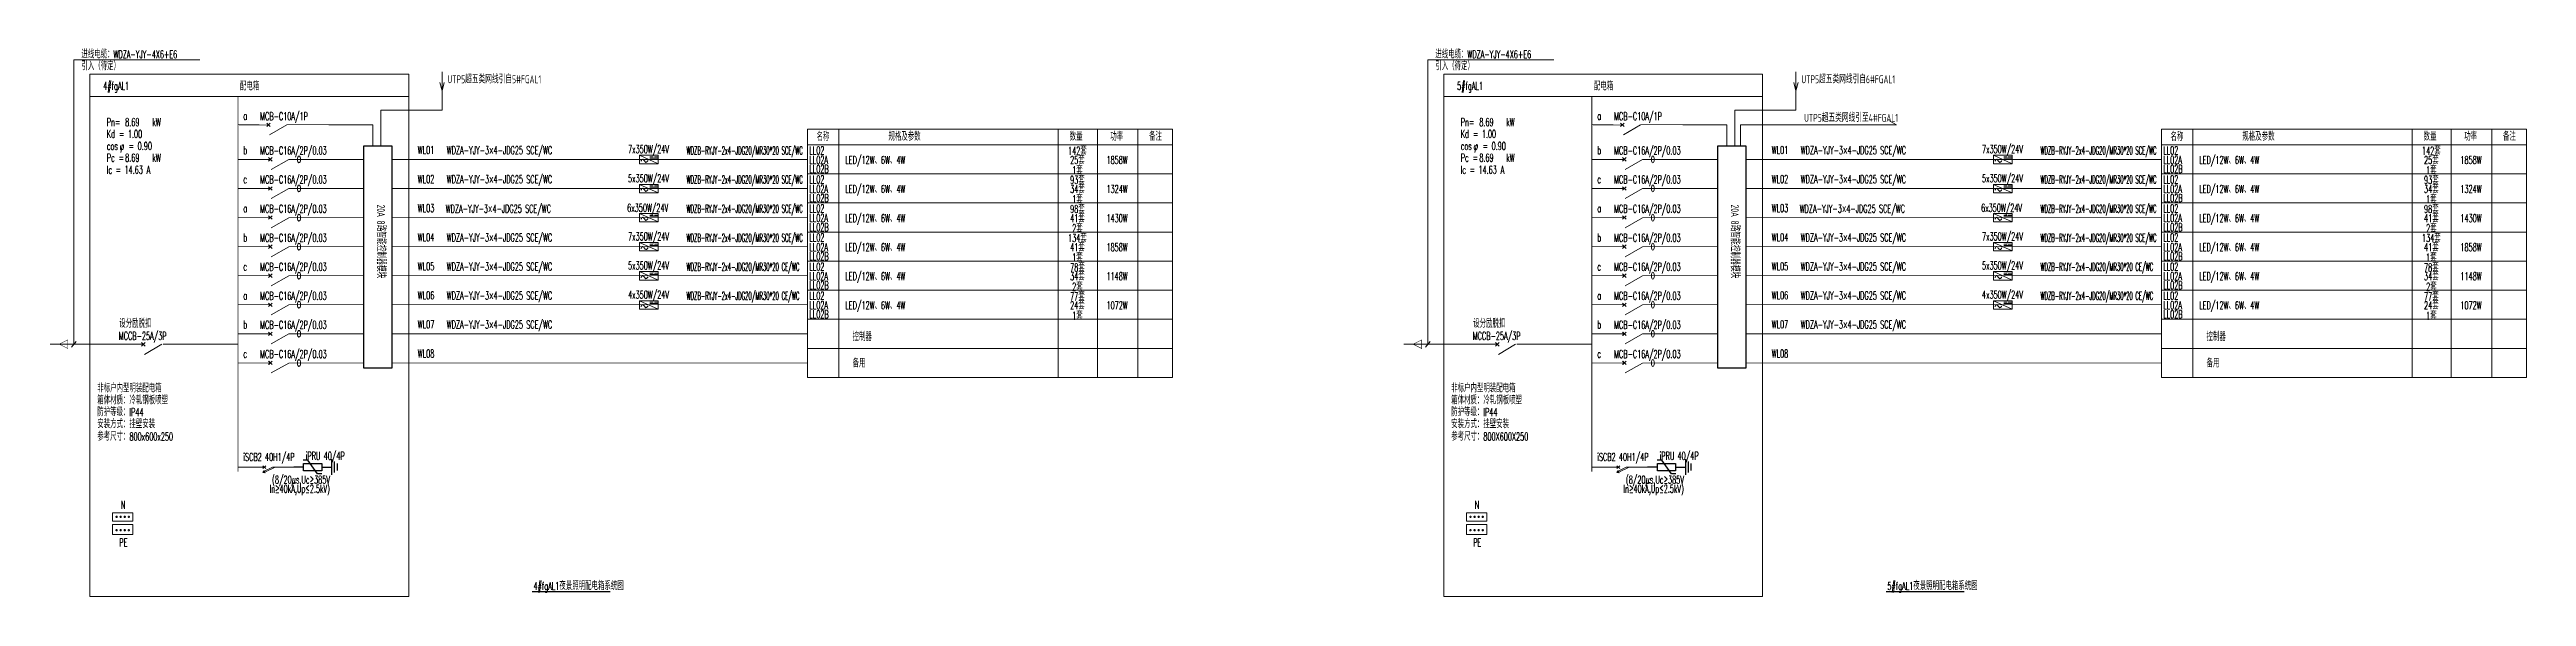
# Model space of a CAD drawing. Header units: millimetres. Extents: x -158656 to -149924, y -51573 to -51018.
# Drawn here: x -153953 to -152861, y -51259 to -51018 of the extents above; entities that cross this region are included whole.
import ezdxf
from ezdxf.enums import TextEntityAlignment as Align

# ---------------------------------------------------------------- set-up
doc = ezdxf.new("R2010")
doc.units = ezdxf.units.MM
doc.header["$MEASUREMENT"] = 0
doc.layers.get('0').update_dxf_attribs({"lineweight": 15})
doc.layers.add('0-配电系统图', color=7, linetype='Continuous', lineweight=18)
doc.layers.add('FG-说明', color=7, linetype='Continuous', lineweight=9)
for name, color, linetype in [('FG-灯具', 3, 'Continuous'), ('FG-照明文字说明', 7, 'Continuous'), ('电气', 3, 'Continuous')]:
    doc.layers.add(name, color=color, linetype=linetype)
doc.styles.add('_TEL_DIM', font='SIMPLEX', dxfattribs={"width": 0.8, "height": 3.5, "bigfont": 'HZTXT'})
doc.styles.add('XD2008', font='xd-hzs.shx', dxfattribs={"width": 0.7, "bigfont": 'xd-hztxt.shx'})

msp = doc.modelspace()

# ---------------------------------------------------------------- texts
at = {"layer": 'FG-照明文字说明', "color": 0, "style": 'XD2008', "width": 0.65}
for s, p in [('UTP5超五类网线引自5#FGAL1', (-153777.8, -51032.5)), ('UTP5超五类网线引自6#FGAL1', (-153180.9, -51032.5)), ('UTP5超五类网线引至4#FGAL1', (-153179.7, -51049.5))]:
    msp.add_text(s, height=3.5, dxfattribs=at).set_placement(p)
for p in [(-153808.9, -51086), (-153212, -51086)]:
    msp.add_text('20A 8路智能控制器模块', height=3.5, rotation=270, dxfattribs=at).set_placement(p)
at = {"layer": 'FG-说明', "style": '_TEL_DIM'}
for s, width, p in [('进线电缆：WDZA-YJY-4X6+E6', 0.6, (-153939.2, -51021.5, 27.4)), ('进线电缆：WDZA-YJY-4X6+E6', 0.6, (-153342.3, -51021.5, 27.4)), ('引入（待定）', 0.6, (-153939.2, -51026.7, 27.4)), ('引入（待定）', 0.6, (-153342.3, -51026.7, 27.4)), ('4#fgAL1', 0.6, (-153929.6, -51035.4)), ('配电箱', 0.6, (-153869.3, -51035.6)), ('5#fgAL1', 0.6, (-153332.7, -51035.4)), ('配电箱', 0.6, (-153272.4, -51035.6)), ('Pn=', 0.6, (-153928, -51051.4)), ('8.69', 0.6, (-153919.9, -51051.4)), ('kW', 0.6, (-153907.9, -51051.4)), ('a', 0.6, (-153867.8, -51048.6)), ('MCB-C10A/1P ', 0.6, (-153860.4, -51048.8)), ('Pn=', 0.6, (-153331.1, -51051.4)), ('8.69', 0.6, (-153322.9, -51051.4)), ('kW', 0.6, (-153311, -51051.4)), ('a', 0.6, (-153270.9, -51048.6)), ('MCB-C10A/1P ', 0.6, (-153263.5, -51048.8)), ('cos', 0.6, (-153928, -51061.9)), ('Kd', 0.6, (-153928, -51056.6)), ('=', 0.6, (-153922.6, -51056.6)), ('φ', 0.6, (-153922.3, -51061.9)), ('1.00', 0.6, (-153918.7, -51056.6)), ('=', 0.6, (-153918.3, -51061.9)), ('0.90', 0.6, (-153914.4, -51061.9)), ('b', 0.6, (-153867.8, -51063.8)), ('MCB-C16A/2P/0.03', 0.6, (-153860.4, -51063.9)), ('WL01', 0.6, (-153790.9, -51063.7)), ('WDZA-YJY-3×4-JDG25 SCE/WC', 0.6, (-153778.1, -51063.8)), ('7x350W/24V', 0.6, (-153698.2, -51063.3)), ('WDZB-RYJY-2x4-JDG20/MR30*20 SCE/WC', 0.4, (-153672.4, -51063.9)), ('名称', 0.6, (-153615.1, -51057.9)), ('规格及参数', 0.6, (-153583.4, -51057.8)), ('数量', 0.6, (-153503.5, -51057.8)), ('功率', 0.6, (-153485.6, -51057.8)), ('备注', 0.6, (-153468.5, -51057.8)), ('Kd', 0.6, (-153331.1, -51056.6)), ('cos', 0.6, (-153331.1, -51061.9)), ('=', 0.6, (-153325.7, -51056.6)), ('φ', 0.6, (-153325.4, -51061.9)), ('1.00', 0.6, (-153321.8, -51056.6)), ('=', 0.6, (-153321.4, -51061.9)), ('0.90', 0.6, (-153317.5, -51061.9)), ('b', 0.6, (-153270.9, -51063.8)), ('MCB-C16A/2P/0.03', 0.6, (-153263.5, -51063.9)), ('WL01', 0.6, (-153194, -51063.7)), ('WDZA-YJY-3×4-JDG25 SCE/WC', 0.6, (-153181.2, -51063.8)), ('7x350W/24V', 0.6, (-153101.3, -51063.3)), ('WDZB-RYJY-2x4-JDG20/MR30*20 SCE/WC', 0.4, (-153075.5, -51063.9)), ('名称', 0.6, (-153018.2, -51057.9)), ('规格及参数', 0.6, (-152986.5, -51057.8)), ('数量', 0.6, (-152906.6, -51057.8)), ('功率', 0.6, (-152888.7, -51057.8)), ('备注', 0.6, (-152871.6, -51057.8)), ('Pc', 0.6, (-153928, -51067.1)), ('Ic', 0.6, (-153928, -51072.4)), ('=', 0.6, (-153924.1, -51072.4)), ('=', 0.6, (-153922.7, -51067.1)), ('14.63', 0.6, (-153920.2, -51072.4)), ('8.69', 0.6, (-153919.9, -51067.1)), ('A', 0.6, (-153910.4, -51072.4)), ('kW', 0.6, (-153907.9, -51067.1)), ('5x350W/24V', 0.6, (-153698.2, -51076.2)), ('LED/12W、6W、4W', 0.6, (-153602.4, -51068.1, -88.1)), ('Pc', 0.6, (-153331.1, -51067.1)), ('Ic', 0.6, (-153331.1, -51072.4)), ('=', 0.6, (-153327.2, -51072.4)), ('=', 0.6, (-153325.8, -51067.1)), ('14.63', 0.6, (-153323.3, -51072.4)), ('8.69', 0.6, (-153322.9, -51067.1)), ('A', 0.6, (-153313.5, -51072.4)), ('kW', 0.6, (-153311, -51067.1)), ('5x350W/24V', 0.6, (-153101.3, -51076.2)), ('LED/12W、6W、4W', 0.6, (-153005.5, -51068.1, -88.1)), ('c', 0.6, (-153867.8, -51076.6)), ('MCB-C16A/2P/0.03', 0.6, (-153860.4, -51076.7)), ('WL02', 0.6, (-153790.9, -51076.5)), ('WDZA-YJY-3×4-JDG25 SCE/WC', 0.6, (-153778.1, -51076.6)), ('WDZB-RYJY-2x4-JDG20/MR30*20 SCE/WC', 0.4, (-153672.4, -51076.7)), ('LED/12W、6W、4W', 0.6, (-153602.4, -51080.9, -88.1)), ('c', 0.6, (-153270.9, -51076.6)), ('MCB-C16A/2P/0.03', 0.6, (-153263.5, -51076.7)), ('WL02', 0.6, (-153194, -51076.5)), ('WDZA-YJY-3×4-JDG25 SCE/WC', 0.6, (-153181.2, -51076.6)), ('WDZB-RYJY-2x4-JDG20/MR30*20 SCE/WC', 0.4, (-153075.5, -51076.7)), ('LED/12W、6W、4W', 0.6, (-153005.5, -51080.9, -88.1)), ('a', 0.6, (-153867.8, -51089.4)), ('MCB-C16A/2P/0.03', 0.6, (-153860.4, -51089.6)), ('WL03', 0.6, (-153790.9, -51089.3)), ('WDZA-YJY-3×4-JDG25 SCE/WC', 0.6, (-153778.6, -51089.6)), ('6x350W/24V', 0.6, (-153698.6, -51089.2)), ('WDZB-RYJY-2x4-JDG20/MR30*20 SCE/WC', 0.4, (-153672.4, -51089.6)), ('LED/12W、6W、4W', 0.6, (-153602.4, -51093.8, -88.1)), ('a', 0.6, (-153270.9, -51089.4)), ('MCB-C16A/2P/0.03', 0.6, (-153263.5, -51089.6)), ('WL03', 0.6, (-153194, -51089.3)), ('WDZA-YJY-3×4-JDG25 SCE/WC', 0.6, (-153181.7, -51089.6)), ('6x350W/24V', 0.6, (-153101.7, -51089.2)), ('WDZB-RYJY-2x4-JDG20/MR30*20 SCE/WC', 0.4, (-153075.5, -51089.6)), ('LED/12W、6W、4W', 0.6, (-153005.5, -51093.8, -88.1)), ('b', 0.6, (-153867.8, -51102.3)), ('MCB-C16A/2P/0.03', 0.6, (-153860.4, -51102.4)), ('WL04', 0.6, (-153790.9, -51102.2)), ('WDZA-YJY-3×4-JDG25 SCE/WC', 0.6, (-153778.1, -51102.3)), ('7x350W/24V', 0.6, (-153698.2, -51101.8)), ('WDZB-RYJY-2x4-JDG20/MR30*20 SCE/WC', 0.4, (-153672.4, -51102.4)), ('LED/12W、6W、4W', 0.6, (-153602.4, -51106.6, -88.1)), ('b', 0.6, (-153270.9, -51102.3)), ('MCB-C16A/2P/0.03', 0.6, (-153263.5, -51102.4)), ('WL04', 0.6, (-153194, -51102.2)), ('WDZA-YJY-3×4-JDG25 SCE/WC', 0.6, (-153181.2, -51102.3)), ('7x350W/24V', 0.6, (-153101.3, -51101.8)), ('WDZB-RYJY-2x4-JDG20/MR30*20 SCE/WC', 0.4, (-153075.5, -51102.4)), ('LED/12W、6W、4W', 0.6, (-153005.5, -51106.6, -88.1)), ('c', 0.6, (-153867.8, -51115.1)), ('MCB-C16A/2P/0.03', 0.6, (-153860.4, -51115.2)), ('WL05', 0.6, (-153790.9, -51115)), ('WDZA-YJY-3×4-JDG25 SCE/WC', 0.6, (-153778.1, -51115.1)), ('5x350W/24V', 0.6, (-153698.2, -51114.6)), ('WDZB-RYJY-2x4-JDG20/MR30*20 CE/WC', 0.4, (-153672.4, -51115.2)), ('LED/12W、6W、4W', 0.6, (-153602.4, -51119.4, -88.1)), ('c', 0.6, (-153270.9, -51115.1)), ('MCB-C16A/2P/0.03', 0.6, (-153263.5, -51115.2)), ('WL05', 0.6, (-153194, -51115)), ('WDZA-YJY-3×4-JDG25 SCE/WC', 0.6, (-153181.2, -51115.1)), ('5x350W/24V', 0.6, (-153101.3, -51114.6)), ('WDZB-RYJY-2x4-JDG20/MR30*20 CE/WC', 0.4, (-153075.5, -51115.2)), ('LED/12W、6W、4W', 0.6, (-153005.5, -51119.4, -88.1)), ('a', 0.6, (-153867.8, -51127.9)), ('MCB-C16A/2P/0.03', 0.6, (-153860.4, -51128)), ('WL06', 0.6, (-153790.9, -51127.8)), ('WDZA-YJY-3×4-JDG25 SCE/WC', 0.6, (-153778.1, -51127.9)), ('4x350W/24V', 0.6, (-153698.2, -51127.5)), ('WDZB-RYJY-2x4-JDG20/MR30*20 CE/WC', 0.4, (-153672.4, -51128)), ('a', 0.6, (-153270.9, -51127.9)), ('MCB-C16A/2P/0.03', 0.6, (-153263.5, -51128)), ('WL06', 0.6, (-153194, -51127.8)), ('WDZA-YJY-3×4-JDG25 SCE/WC', 0.6, (-153181.2, -51127.9)), ('4x350W/24V', 0.6, (-153101.3, -51127.5)), ('WDZB-RYJY-2x4-JDG20/MR30*20 CE/WC', 0.4, (-153075.5, -51128)), ('设分励脱扣', 0.6, (-153922.5, -51140.3, 11.5)), ('b', 0.6, (-153867.8, -51140.7)), ('MCB-C16A/2P/0.03', 0.6, (-153860.4, -51140.8)), ('WL07', 0.6, (-153790.9, -51140.6)), ('WDZA-YJY-3×4-JDG25 SCE/WC', 0.6, (-153778.1, -51140.7)), ('LED/12W、6W、4W', 0.6, (-153602.4, -51132.2, -88.1)), ('设分励脱扣', 0.6, (-153325.6, -51140.3, 11.5)), ('b', 0.6, (-153270.9, -51140.7)), ('MCB-C16A/2P/0.03', 0.6, (-153263.5, -51140.8)), ('WL07', 0.6, (-153194, -51140.6)), ('WDZA-YJY-3×4-JDG25 SCE/WC', 0.6, (-153181.2, -51140.7)), ('LED/12W、6W、4W', 0.6, (-153005.5, -51132.2, -88.1)), ('MCCB-25A/3P', 0.6, (-153922.7, -51145.7)), ('控制器', 0.6, (-153599.2, -51146.1)), ('MCCB-25A/3P', 0.6, (-153325.8, -51145.7)), ('控制器', 0.6, (-153002.3, -51146.1)), ('c', 0.6, (-153867.8, -51153.6)), ('MCB-C16A/2P/0.03', 0.6, (-153860.4, -51153.7)), ('WL08', 0.6, (-153790.9, -51153.5)), ('备用', 0.6, (-153599.2, -51157.8)), ('c', 0.6, (-153270.9, -51153.6)), ('MCB-C16A/2P/0.03', 0.6, (-153263.5, -51153.7)), ('WL08', 0.6, (-153194, -51153.5)), ('备用', 0.6, (-153002.3, -51157.8)), ('箱体材质：冷轧钢板喷塑', 0.6, (-153932.2, -51174.1)), ('非标户内型明装配电箱', 0.6, (-153932.2, -51168.8)), ('箱体材质：冷轧钢板喷塑', 0.6, (-153335.3, -51174.1)), ('非标户内型明装配电箱', 0.6, (-153335.3, -51168.8)), ('防护等级：IP44 ', 0.6, (-153932.2, -51179.3)), ('安装方式：挂壁安装', 0.6, (-153932.2, -51184.6)), ('防护等级：IP44 ', 0.6, (-153335.3, -51179.3)), ('安装方式：挂壁安装', 0.6, (-153335.3, -51184.6)), ('参考尺寸：800x600x250', 0.6, (-153932.2, -51190.1)), ('参考尺寸：800X600X250', 0.6, (-153335.3, -51190.1)), ('N', 0.6, (-153921.8, -51220.2)), ('N', 0.6, (-153324.9, -51220.2)), ('PE', 0.6, (-153922.5, -51236.8)), ('PE', 0.6, (-153325.6, -51236.8)), ('4#fgAL1夜景照明配电箱系统图', 0.6, (-153739.9, -51256)), ('5#fgAL1夜景照明配电箱系统图', 0.6, (-153143, -51256))]:
    msp.add_text(s, height=3.5, dxfattribs=dict(at, width=width)).set_placement(p)
at = {"layer": 'FG-说明', "style": '_TEL_DIM', "width": 0.6}
for s, p in [('LL02', (-153618.3, -51062.1)), ('LL02', (-153021.4, -51062.1)), ('LL02A', (-153618.3, -51066.3)), ('LL02B', (-153618.3, -51070.3)), ('LL02A', (-153021.4, -51066.3)), ('LL02B', (-153021.4, -51070.3)), ('LL02', (-153618.3, -51074.9)), ('LL02A', (-153618.3, -51079.1)), ('LL02B', (-153618.3, -51083.1)), ('LL02', (-153021.4, -51074.9)), ('LL02A', (-153021.4, -51079.1)), ('LL02B', (-153021.4, -51083.1)), ('LL02', (-153618.3, -51087.7)), ('LL02A', (-153618.3, -51091.9)), ('LL02B', (-153618.3, -51096)), ('LL02', (-153021.4, -51087.7)), ('LL02A', (-153021.4, -51091.9)), ('LL02B', (-153021.4, -51096)), ('LL02', (-153618.3, -51100.5)), ('LL02A', (-153618.3, -51104.8)), ('LL02', (-153021.4, -51100.5)), ('LL02A', (-153021.4, -51104.8)), ('LL02B', (-153618.3, -51108.8)), ('LL02', (-153618.3, -51113.4)), ('LL02A', (-153618.3, -51117.6)), ('LL02B', (-153021.4, -51108.8)), ('LL02', (-153021.4, -51113.4)), ('LL02A', (-153021.4, -51117.6)), ('LL02B', (-153618.3, -51121.6)), ('LL02', (-153618.3, -51126.2)), ('LL02B', (-153021.4, -51121.6)), ('LL02', (-153021.4, -51126.2)), ('LL02A', (-153618.3, -51130.4)), ('LL02B', (-153618.3, -51134.4)), ('LL02A', (-153021.4, -51130.4)), ('LL02B', (-153021.4, -51134.4))]:
    msp.add_text(s, height=3.5, dxfattribs=at).set_placement(p, align=Align.MIDDLE_LEFT)
for s, p in [('142套', (-153500.1, -51064)), ('142套', (-152903.2, -51064)), ('25套', (-153500.1, -51068.1)), ('1套', (-153500.1, -51072.6)), ('1858W', (-153482.6, -51068.1)), ('25套', (-152903.2, -51068.1)), ('1套', (-152903.2, -51072.6)), ('1858W', (-152885.7, -51068.1)), ('93套', (-153500.1, -51076.9)), ('34套', (-153500.1, -51080.9)), ('1套', (-153500.1, -51085.4)), ('1324W', (-153482.6, -51080.9)), ('93套', (-152903.2, -51076.9)), ('34套', (-152903.2, -51080.9)), ('1套', (-152903.2, -51085.4)), ('1324W', (-152885.7, -51080.9)), ('98套', (-153500.1, -51089.7)), ('41套', (-153500.1, -51093.8)), ('1430W', (-153482.6, -51093.8)), ('98套', (-152903.2, -51089.7)), ('41套', (-152903.2, -51093.8)), ('1430W', (-152885.7, -51093.8)), ('134套', (-153500.1, -51102.5)), ('41套', (-153500.1, -51106.6)), ('2套', (-153500.1, -51098.2)), ('1858W', (-153482.6, -51106.6)), ('134套', (-152903.2, -51102.5)), ('41套', (-152903.2, -51106.6)), ('2套', (-152903.2, -51098.2)), ('1858W', (-152885.7, -51106.6)), ('78套', (-153500.1, -51115.5)), ('34套', (-153500.1, -51119.4)), ('1套', (-153500.1, -51111.1)), ('1148W', (-153482.6, -51119.4)), ('78套', (-152903.2, -51115.5)), ('34套', (-152903.2, -51119.4)), ('1套', (-152903.2, -51111.1)), ('1148W', (-152885.7, -51119.4)), ('77套', (-153500.1, -51128.3)), ('2套', (-153500.1, -51124)), ('77套', (-152903.2, -51128.3)), ('2套', (-152903.2, -51124)), ('24套', (-153500.1, -51132.2)), ('1套', (-153500.1, -51136.8)), ('1072W', (-153482.6, -51132.2)), ('24套', (-152903.2, -51132.2)), ('1套', (-152903.2, -51136.8)), ('1072W', (-152885.7, -51132.2)), ('iSCB2 40H1/4P', (-153856.5, -51199.1)), ('iPRU 40/4P', (-153831.7, -51198.6)), ('iSCB2 40H1/4P', (-153259.6, -51199.1)), ('iPRU 40/4P', (-153234.8, -51198.6))]:
    msp.add_text(s, height=3.5, dxfattribs=at).set_placement(p, align=Align.CENTER)
for s, p in [('In≥40kA,Up≤2.5kV)', (-153829.6, -51213.1)), ('(8/20μs,Uc≥385V', (-153829.6, -51209.1)), ('In≥40kA,Up≤2.5kV)', (-153232.7, -51213.1)), ('(8/20μs,Uc≥385V', (-153232.7, -51209.1))]:
    msp.add_text(s, height=3.5, dxfattribs=at).set_placement(p, align=Align.RIGHT)

# ---------------------------------------------------------------- blocks, each defined once
blk = doc.blocks.new('0208D')
at = {"color": 3, "linetype": 'Continuous', "const_width": 0.3}
blk.add_lwpolyline([(0, -7.5), (0, 0)], dxfattribs=at)
blk.add_lwpolyline([(0, -7.5), (2.5, -2.5), (-2.5, -2.5)], close=True, dxfattribs=at)
blk = doc.blocks.new('过流保护SPD')
at = {"layer": '电气', "color": 3}
for p, q in [((435, 0), (0, 0)), ((625, 298), (424, 298)), ((435, 163), (1235, 163)), ((435, -163), (435, 163)), ((1046, -298), (625, 298)), ((1235, 163), (1235, -163)), ((1235, 0), (1671, 0)), ((1671, 347), (1671, -347)), ((1789, 251), (1789, -242)), ((1911, 152), (1911, -157)), ((1235, -163), (435, -163)), ((1246, -298), (1046, -298))]:
    blk.add_line(p, q, dxfattribs=at)

# ---------------------------------------------------------------- hatches: boundary and pattern name
at = {"layer": 'FG-说明'}
for points in [[(-153859.2, -51204.2), (-153858.2, -51204.3), (-153858.7, -51203.4)], [(-153262.3, -51204.2), (-153261.3, -51204.3), (-153261.8, -51203.4)]]:
    msp.add_hatch(color=256, dxfattribs=at).paths.add_polyline_path(points)

# ---------------------------------------------------------------- linework, layer by layer
at = {"color": 4}
for p, q in [((-153810.7, -51060.1), (-153810.7, -51050.8)), ((-153213.8, -51060.1), (-153213.8, -51050.8))]:
    msp.add_line(p, q, dxfattribs=at)
for p, q in [((-153619.1, -51052.8), (-153619.1, -51162.3)), ((-153605.3, -51052.8), (-153605.3, -51162.3)), ((-153508.6, -51052.8), (-153508.6, -51162.3)), ((-153491.3, -51052.8), (-153491.3, -51162.3)), ((-153473.4, -51052.8), (-153473.4, -51162.3)), ((-153458.2, -51052.8), (-153458.2, -51162.3)), ((-153022.2, -51052.8), (-153022.2, -51162.3)), ((-153008.4, -51052.8), (-153008.4, -51162.3)), ((-152911.7, -51052.8), (-152911.7, -51162.3)), ((-152894.4, -51052.8), (-152894.4, -51162.3)), ((-152876.5, -51052.8), (-152876.5, -51162.3)), ((-152861.3, -51052.8), (-152861.3, -51162.3))]:
    msp.add_line(p, q)
for points in [[(-153799.7, -51044.3), (-153780.2, -51044.3), (-153780.2, -51027.5)], [(-153202.8, -51044.3), (-153183.3, -51044.3), (-153183.3, -51027.5)], [(-153781.2, -51032.1), (-153780.2, -51035.9)], [(-153779.2, -51032.1), (-153780.2, -51035.9)], [(-153184.3, -51032.1), (-153183.3, -51035.9)], [(-153182.3, -51032.1), (-153183.3, -51035.9)], [(-153799.7, -51044.3), (-153807.2, -51044.3), (-153807.2, -51060.1)], [(-153202.8, -51044.3), (-153210.3, -51044.3), (-153210.3, -51060.1)], [(-153202.8, -51050.8), (-153139, -51050.8), (-153142.3, -51048.9)], [(-153202.8, -51050.8), (-153207.8, -51050.8), (-153207.8, -51060.1)]]:
    msp.add_lwpolyline(points)
for points in [[(-153830.1, -51050.8), (-153810.7, -51050.8)], [(-153233.2, -51050.8), (-153213.8, -51050.8)]]:
    msp.add_lwpolyline(points, dxfattribs=at)
at = {"layer": '0-配电系统图', "ltscale": 0.2}
for p, q in [((-153942.5, -51147.6), (-153942.5, -51022.1)), ((-153942.5, -51022.1), (-153887, -51022.1)), ((-153345.6, -51147.6), (-153345.6, -51022.1)), ((-153345.6, -51022.1), (-153290.1, -51022.1)), ((-153941.5, -51146.4), (-153943.5, -51148.9)), ((-153912.7, -51148.4), (-153911.1, -51146.9)), ((-153912.7, -51146.9), (-153911.1, -51148.4)), ((-153903.8, -51147.6), (-153911.4, -51152.2)), ((-153344.6, -51146.4), (-153346.6, -51148.9)), ((-153315.8, -51148.4), (-153314.2, -51146.9)), ((-153315.8, -51146.9), (-153314.2, -51148.4)), ((-153306.9, -51147.6), (-153314.5, -51152.2))]:
    msp.add_line(p, q, dxfattribs=at)
at = {"layer": '0-配电系统图', "ltscale": 100}
for p, q in [((-153935.5, -51038.3), (-153794.9, -51038.3)), ((-153338.6, -51038.3), (-153198, -51038.3))]:
    msp.add_line(p, q, dxfattribs=at)
at = {"layer": '0-配电系统图'}
for p, q in [((-153857.5, -51050.1), (-153856, -51051.6)), ((-153857.5, -51051.6), (-153856, -51050.1)), ((-153260.6, -51050.1), (-153259.1, -51051.6)), ((-153260.6, -51051.6), (-153259.1, -51050.1)), ((-153848.7, -51050.8), (-153856.3, -51055.3)), ((-153251.8, -51050.8), (-153259.4, -51055.3)), ((-153856.7, -51065.3), (-153855.1, -51066.9)), ((-153856.7, -51066.9), (-153855.1, -51065.3)), ((-153856.7, -51065.3), (-153855.1, -51066.9)), ((-153856.7, -51066.9), (-153855.1, -51065.3)), ((-153847.8, -51066.1), (-153855.5, -51070.5)), ((-153259.8, -51065.3), (-153258.2, -51066.9)), ((-153259.8, -51066.9), (-153258.2, -51065.3)), ((-153259.8, -51065.3), (-153258.2, -51066.9)), ((-153259.8, -51066.9), (-153258.2, -51065.3)), ((-153250.9, -51066.1), (-153258.6, -51070.5)), ((-153856.7, -51078.2), (-153855.1, -51079.7)), ((-153856.7, -51079.7), (-153855.1, -51078.2)), ((-153856.7, -51078.2), (-153855.1, -51079.7)), ((-153856.7, -51079.7), (-153855.1, -51078.2)), ((-153847.8, -51078.9), (-153855.5, -51083.3)), ((-153259.8, -51078.2), (-153258.2, -51079.7)), ((-153259.8, -51079.7), (-153258.2, -51078.2)), ((-153259.8, -51078.2), (-153258.2, -51079.7)), ((-153259.8, -51079.7), (-153258.2, -51078.2)), ((-153250.9, -51078.9), (-153258.6, -51083.3)), ((-153856.7, -51091), (-153855.1, -51092.5)), ((-153856.7, -51092.5), (-153855.1, -51091)), ((-153856.7, -51091), (-153855.1, -51092.5)), ((-153856.7, -51092.5), (-153855.1, -51091)), ((-153847.8, -51091.8), (-153855.5, -51096.2)), ((-153259.8, -51091), (-153258.2, -51092.5)), ((-153259.8, -51092.5), (-153258.2, -51091)), ((-153259.8, -51091), (-153258.2, -51092.5)), ((-153259.8, -51092.5), (-153258.2, -51091)), ((-153250.9, -51091.8), (-153258.6, -51096.2)), ((-153856.7, -51103.8), (-153855.1, -51105.4)), ((-153856.7, -51105.4), (-153855.1, -51103.8)), ((-153856.7, -51103.8), (-153855.1, -51105.4)), ((-153856.7, -51105.4), (-153855.1, -51103.8)), ((-153847.8, -51104.6), (-153855.5, -51109)), ((-153259.8, -51103.8), (-153258.2, -51105.4)), ((-153259.8, -51105.4), (-153258.2, -51103.8)), ((-153259.8, -51103.8), (-153258.2, -51105.4)), ((-153259.8, -51105.4), (-153258.2, -51103.8)), ((-153250.9, -51104.6), (-153258.6, -51109)), ((-153856.7, -51116.6), (-153855.1, -51118.2)), ((-153856.7, -51118.2), (-153855.1, -51116.6)), ((-153856.7, -51116.6), (-153855.1, -51118.2)), ((-153856.7, -51118.2), (-153855.1, -51116.6)), ((-153847.8, -51117.4), (-153855.5, -51121.8)), ((-153259.8, -51116.6), (-153258.2, -51118.2)), ((-153259.8, -51118.2), (-153258.2, -51116.6)), ((-153259.8, -51116.6), (-153258.2, -51118.2)), ((-153259.8, -51118.2), (-153258.2, -51116.6)), ((-153250.9, -51117.4), (-153258.6, -51121.8)), ((-153856.7, -51129.5), (-153855.1, -51131)), ((-153856.7, -51131), (-153855.1, -51129.5)), ((-153856.7, -51129.5), (-153855.1, -51131)), ((-153856.7, -51131), (-153855.1, -51129.5)), ((-153847.8, -51130.2), (-153855.5, -51134.6)), ((-153259.8, -51129.5), (-153258.2, -51131)), ((-153259.8, -51131), (-153258.2, -51129.5)), ((-153259.8, -51129.5), (-153258.2, -51131)), ((-153259.8, -51131), (-153258.2, -51129.5)), ((-153250.9, -51130.2), (-153258.6, -51134.6)), ((-153856.7, -51142.3), (-153855.1, -51143.8)), ((-153856.7, -51143.8), (-153855.1, -51142.3)), ((-153856.7, -51142.3), (-153855.1, -51143.8)), ((-153856.7, -51143.8), (-153855.1, -51142.3)), ((-153856.7, -51142.3), (-153855.1, -51143.8)), ((-153856.7, -51143.8), (-153855.1, -51142.3)), ((-153847.8, -51143), (-153855.5, -51147.5)), ((-153259.8, -51142.3), (-153258.2, -51143.8)), ((-153259.8, -51143.8), (-153258.2, -51142.3)), ((-153259.7, -51142.3), (-153258.2, -51143.8)), ((-153259.7, -51143.8), (-153258.2, -51142.3)), ((-153259.7, -51142.3), (-153258.2, -51143.8)), ((-153259.7, -51143.8), (-153258.2, -51142.3)), ((-153250.9, -51143), (-153258.6, -51147.5)), ((-153856.7, -51155.1), (-153855.1, -51156.6)), ((-153856.7, -51156.6), (-153855.1, -51155.1)), ((-153856.6, -51155.1), (-153855.1, -51156.6)), ((-153856.6, -51156.6), (-153855.1, -51155.1)), ((-153856.6, -51155.1), (-153855.1, -51156.6)), ((-153856.6, -51156.6), (-153855.1, -51155.1)), ((-153847.8, -51155.9), (-153855.5, -51160.3)), ((-153259.8, -51155.1), (-153258.2, -51156.6)), ((-153259.8, -51156.6), (-153258.2, -51155.1)), ((-153259.7, -51155.1), (-153258.2, -51156.6)), ((-153259.7, -51156.6), (-153258.2, -51155.1)), ((-153259.7, -51155.1), (-153258.2, -51156.6)), ((-153259.7, -51156.6), (-153258.2, -51155.1)), ((-153250.9, -51155.9), (-153258.6, -51160.3)), ((-153916.5, -51222), (-153925.5, -51222)), ((-153925.5, -51222), (-153925.5, -51225.6)), ((-153916.5, -51225.6), (-153916.5, -51222)), ((-153319.6, -51222), (-153328.6, -51222)), ((-153328.6, -51222), (-153328.6, -51225.6)), ((-153319.6, -51225.6), (-153319.6, -51222)), ((-153925.5, -51225.6), (-153916.5, -51225.6)), ((-153916.5, -51227.1), (-153925.5, -51227.1)), ((-153925.5, -51227.1), (-153925.5, -51231.5)), ((-153925.5, -51231.5), (-153916.5, -51231.5)), ((-153916.5, -51231.5), (-153916.5, -51227.1)), ((-153328.6, -51225.6), (-153319.6, -51225.6)), ((-153319.6, -51227.1), (-153328.6, -51227.1)), ((-153328.6, -51227.1), (-153328.6, -51231.5)), ((-153328.6, -51231.5), (-153319.6, -51231.5)), ((-153319.6, -51231.5), (-153319.6, -51227.1))]:
    msp.add_line(p, q, dxfattribs=at)
at = {"layer": '0-配电系统图', "ltscale": 100}
for points in [[(-153935.5, -51028.5), (-153794.9, -51028.5), (-153794.9, -51258.9), (-153935.5, -51258.9)], [(-153338.6, -51028.5), (-153198, -51028.5), (-153198, -51258.9), (-153338.6, -51258.9)]]:
    msp.add_lwpolyline(points, close=True, dxfattribs=at)
at = {"layer": '0-配电系统图', "const_width": 0.36}
for points in [[(-153870.2, -51038.6), (-153870.2, -51203.9)], [(-153273.3, -51038.6), (-153273.3, -51203.9)], [(-153870.2, -51050.8), (-153856.7, -51050.9)], [(-153848.7, -51050.8), (-153830.1, -51050.8)], [(-153273.3, -51050.8), (-153259.8, -51050.9)], [(-153251.8, -51050.8), (-153233.2, -51050.8)], [(-153870.2, -51066.1), (-153855.9, -51066.1)], [(-153273.3, -51066.1), (-153259, -51066.1)], [(-153870.2, -51078.9), (-153855.9, -51078.9)], [(-153273.3, -51078.9), (-153259, -51078.9)], [(-153870.2, -51091.8), (-153855.9, -51091.8)], [(-153273.3, -51091.8), (-153259, -51091.8)], [(-153870.2, -51104.6), (-153855.9, -51104.6)], [(-153273.3, -51104.6), (-153259, -51104.6)], [(-153870.2, -51117.4), (-153855.9, -51117.4)], [(-153273.3, -51117.4), (-153259, -51117.4)], [(-153870.2, -51130.2), (-153855.9, -51130.2)], [(-153273.3, -51130.2), (-153259, -51130.2)], [(-153953.1, -51147.6), (-153911.9, -51147.6)], [(-153903.3, -51147.6), (-153870.2, -51147.6)], [(-153870.2, -51143), (-153855.9, -51143)], [(-153870.2, -51143), (-153855.9, -51143)], [(-153356.2, -51147.6), (-153315, -51147.6)], [(-153306.4, -51147.6), (-153273.3, -51147.6)], [(-153273.3, -51143), (-153259, -51143)], [(-153273.3, -51143), (-153259, -51143)], [(-153870.2, -51155.9), (-153855.9, -51155.9)], [(-153870.2, -51155.9), (-153855.9, -51155.9)], [(-153273.3, -51155.9), (-153259, -51155.9)], [(-153273.3, -51155.9), (-153259, -51155.9)]]:
    msp.add_lwpolyline(points, dxfattribs=at)
at = {"layer": '0-配电系统图', "const_width": 0.54}
for points in [[(-153923.7, -51224, 1), (-153923.7, -51223.5, 1)], [(-153921.9, -51224, 1), (-153921.9, -51223.5, 1)], [(-153920.1, -51224, 1), (-153920.1, -51223.5, 1)], [(-153918.3, -51224, 1), (-153918.3, -51223.5, 1)], [(-153326.8, -51224, 1), (-153326.8, -51223.5, 1)], [(-153325, -51224, 1), (-153325, -51223.5, 1)], [(-153323.2, -51224, 1), (-153323.2, -51223.5, 1)], [(-153321.4, -51224, 1), (-153321.4, -51223.5, 1)], [(-153923.7, -51229.9, 1), (-153923.7, -51229.4, 1)], [(-153921.9, -51229.9, 1), (-153921.9, -51229.4, 1)], [(-153920.1, -51229.9, 1), (-153920.1, -51229.4, 1)], [(-153918.3, -51229.9, 1), (-153918.3, -51229.4, 1)], [(-153326.8, -51229.9, 1), (-153326.8, -51229.4, 1)], [(-153325, -51229.9, 1), (-153325, -51229.4, 1)], [(-153323.2, -51229.9, 1), (-153323.2, -51229.4, 1)], [(-153321.4, -51229.9, 1), (-153321.4, -51229.4, 1)]]:
    msp.add_lwpolyline(points, format="xyb", close=True, dxfattribs=at)
at = {"layer": '0-配电系统图', "color": 7, "const_width": 0.515}
for points in [[(-153740.5, -51256.8), (-153706, -51256.8)], [(-153143.6, -51256.8), (-153109.1, -51256.8)]]:
    msp.add_lwpolyline(points, dxfattribs=at)
at = {"layer": '0-配电系统图', "extrusion": (0, 0, -1)}
for centre in [(-153843.3, -51066.1), (-153246.4, -51066.1), (-153843.3, -51078.9), (-153246.4, -51078.9), (-153843.3, -51091.8), (-153246.4, -51091.8), (-153843.3, -51104.6), (-153246.4, -51104.6), (-153843.3, -51117.4), (-153246.4, -51117.4), (-153843.3, -51130.2), (-153246.4, -51130.2), (-153843.3, -51143), (-153246.4, -51143), (-153843.3, -51155.9), (-153246.4, -51155.9)]:
    msp.add_ellipse(centre, major_axis=(0, 1.51), ratio=0.444792, dxfattribs=at)
at = {"layer": 'FG-灯具'}
for points in [[(-153814.7, -51060.1), (-153802.3, -51060.1), (-153802.3, -51158.2), (-153814.7, -51158.2)], [(-153217.8, -51060.1), (-153205.4, -51060.1), (-153205.4, -51158.2), (-153217.8, -51158.2)]]:
    msp.add_lwpolyline(points, close=True, dxfattribs=at)
at = {"layer": 'FG-说明', "color": 0}
for p, q in [((-153619.1, -51052.8), (-153458.2, -51052.8)), ((-153619.1, -51059.7), (-153458.2, -51059.7)), ((-153022.2, -51052.8), (-152861.3, -51052.8)), ((-153022.2, -51059.7), (-152861.3, -51059.7)), ((-153684.9, -51068), (-153693.1, -51064.2)), ((-153687.1, -51065), (-153688.6, -51065)), ((-153685.2, -51065.5), (-153688.6, -51065.5)), ((-153685.2, -51065), (-153686.6, -51065)), ((-153088, -51068), (-153096.2, -51064.2)), ((-153090.2, -51065), (-153091.7, -51065)), ((-153088.3, -51065.5), (-153091.7, -51065.5)), ((-153088.3, -51065), (-153089.7, -51065)), ((-153684.9, -51080.8), (-153693.1, -51077.1)), ((-153687.1, -51077.8), (-153688.6, -51077.8)), ((-153685.2, -51078.3), (-153688.6, -51078.3)), ((-153685.2, -51077.8), (-153686.6, -51077.8)), ((-153619.1, -51072.5), (-153458.2, -51072.5)), ((-153088, -51080.8), (-153096.2, -51077.1)), ((-153090.2, -51077.8), (-153091.7, -51077.8)), ((-153088.3, -51078.3), (-153091.7, -51078.3)), ((-153088.3, -51077.8), (-153089.7, -51077.8)), ((-153022.2, -51072.5), (-152861.3, -51072.5)), ((-153684.9, -51093.6), (-153693.1, -51089.9)), ((-153687.1, -51090.7), (-153688.6, -51090.7)), ((-153685.2, -51091.1), (-153688.6, -51091.1)), ((-153685.2, -51090.7), (-153686.6, -51090.7)), ((-153619.1, -51085.3), (-153458.2, -51085.3)), ((-153088, -51093.6), (-153096.2, -51089.9)), ((-153090.2, -51090.7), (-153091.7, -51090.7)), ((-153088.3, -51091.1), (-153091.7, -51091.1)), ((-153088.3, -51090.7), (-153089.7, -51090.7)), ((-153022.2, -51085.3), (-152861.3, -51085.3)), ((-153684.9, -51106.4), (-153693.1, -51102.7)), ((-153687.1, -51103.5), (-153688.6, -51103.5)), ((-153685.2, -51104), (-153688.6, -51104)), ((-153685.2, -51103.5), (-153686.6, -51103.5)), ((-153619.1, -51098.2), (-153458.2, -51098.2)), ((-153088, -51106.4), (-153096.2, -51102.7)), ((-153090.2, -51103.5), (-153091.7, -51103.5)), ((-153088.3, -51104), (-153091.7, -51104)), ((-153088.3, -51103.5), (-153089.7, -51103.5)), ((-153022.2, -51098.2), (-152861.3, -51098.2)), ((-153684.9, -51119.3), (-153693.1, -51115.5)), ((-153619.1, -51111), (-153458.2, -51111)), ((-153088, -51119.3), (-153096.2, -51115.5)), ((-153022.2, -51111), (-152861.3, -51111)), ((-153687.1, -51116.3), (-153688.6, -51116.3)), ((-153685.2, -51116.8), (-153688.6, -51116.8)), ((-153685.2, -51116.3), (-153686.6, -51116.3)), ((-153619.1, -51123.8), (-153458.2, -51123.8)), ((-153090.2, -51116.3), (-153091.7, -51116.3)), ((-153088.3, -51116.8), (-153091.7, -51116.8)), ((-153088.3, -51116.3), (-153089.7, -51116.3)), ((-153022.2, -51123.8), (-152861.3, -51123.8)), ((-153684.9, -51132.1), (-153693.1, -51128.4)), ((-153687.1, -51129.1), (-153688.6, -51129.1)), ((-153685.2, -51129.6), (-153688.6, -51129.6)), ((-153685.2, -51129.1), (-153686.6, -51129.1)), ((-153619.1, -51136.6), (-153458.2, -51136.6)), ((-153088, -51132.1), (-153096.2, -51128.4)), ((-153090.2, -51129.1), (-153091.7, -51129.1)), ((-153088.3, -51129.6), (-153091.7, -51129.6)), ((-153088.3, -51129.1), (-153089.7, -51129.1)), ((-153022.2, -51136.6), (-152861.3, -51136.6)), ((-153619.1, -51149.5), (-153458.2, -51149.5)), ((-153022.2, -51149.5), (-152861.3, -51149.5)), ((-153619.1, -51162.3), (-153458.2, -51162.3)), ((-153022.2, -51162.3), (-152861.3, -51162.3))]:
    msp.add_line(p, q, dxfattribs=at)
at = {"layer": 'FG-说明'}
for p, q in [((-153870.2, -51201.8), (-153859.2, -51201.8)), ((-153859.8, -51201.8), (-153858.6, -51201.8)), ((-153857.9, -51201.2), (-153859.2, -51202.5)), ((-153857.9, -51202.5), (-153859.2, -51201.2)), ((-153858.7, -51203.4), (-153859.2, -51204.2)), ((-153858.7, -51203.4), (-153858.2, -51204.3)), ((-153858.3, -51204.1), (-153853.8, -51201.8)), ((-153853.8, -51201.8), (-153845.6, -51201.8)), ((-153273.3, -51201.8), (-153262.3, -51201.8)), ((-153262.9, -51201.8), (-153261.7, -51201.8)), ((-153261, -51201.2), (-153262.3, -51202.5)), ((-153261, -51202.5), (-153262.3, -51201.2)), ((-153261.8, -51203.4), (-153262.3, -51204.2)), ((-153261.8, -51203.4), (-153261.3, -51204.3)), ((-153261.4, -51204.1), (-153256.9, -51201.8)), ((-153256.9, -51201.8), (-153248.7, -51201.8)), ((-153859.2, -51204.2), (-153858.2, -51204.3)), ((-153262.3, -51204.2), (-153261.3, -51204.3))]:
    msp.add_line(p, q, dxfattribs=at)
at = {"layer": 'FG-说明', "color": 0, "const_width": 0.36}
for points in [[(-153847.8, -51066.1), (-153814.5, -51066.1)], [(-153802.2, -51066.1), (-153619.1, -51066.1)], [(-153250.9, -51066.1), (-153217.6, -51066.1)], [(-153205.3, -51066.1), (-153022.2, -51066.1)], [(-153847.8, -51078.9), (-153814.5, -51078.9)], [(-153802.2, -51078.9), (-153619.1, -51078.9)], [(-153250.9, -51078.9), (-153217.6, -51078.9)], [(-153205.3, -51078.9), (-153022.2, -51078.9)], [(-153847.8, -51091.8), (-153814.5, -51091.8)], [(-153802.2, -51091.8), (-153619.1, -51091.8)], [(-153250.9, -51091.8), (-153217.6, -51091.8)], [(-153205.3, -51091.8), (-153022.2, -51091.8)], [(-153847.8, -51104.6), (-153814.5, -51104.6)], [(-153802.2, -51104.6), (-153619.1, -51104.6)], [(-153250.9, -51104.6), (-153217.6, -51104.6)], [(-153205.3, -51104.6), (-153022.2, -51104.6)], [(-153847.8, -51117.4), (-153814.5, -51117.4)], [(-153802.2, -51117.4), (-153619.1, -51117.4)], [(-153250.9, -51117.4), (-153217.6, -51117.4)], [(-153205.3, -51117.4), (-153022.2, -51117.4)], [(-153847.8, -51130.2), (-153814.5, -51130.2)], [(-153802.2, -51130.2), (-153619.1, -51130.2)], [(-153250.9, -51130.2), (-153217.6, -51130.2)], [(-153205.3, -51130.2), (-153022.2, -51130.2)], [(-153802.2, -51143), (-153619.1, -51143)], [(-153205.3, -51143), (-153022.2, -51143)], [(-153802.2, -51155.9), (-153619.1, -51155.9)], [(-153205.3, -51155.9), (-153022.2, -51155.9)]]:
    msp.add_lwpolyline(points, dxfattribs=at)
at = {"layer": 'FG-说明', "color": 0}
for points in [[(-153684.9, -51068), (-153693.1, -51068), (-153693.1, -51064.2), (-153684.9, -51064.2)], [(-153088, -51068), (-153096.2, -51068), (-153096.2, -51064.2), (-153088, -51064.2)], [(-153684.9, -51080.8), (-153693.1, -51080.8), (-153693.1, -51077.1), (-153684.9, -51077.1)], [(-153088, -51080.8), (-153096.2, -51080.8), (-153096.2, -51077.1), (-153088, -51077.1)], [(-153684.9, -51093.6), (-153693.1, -51093.6), (-153693.1, -51089.9), (-153684.9, -51089.9)], [(-153088, -51093.6), (-153096.2, -51093.6), (-153096.2, -51089.9), (-153088, -51089.9)], [(-153684.9, -51106.4), (-153693.1, -51106.4), (-153693.1, -51102.7), (-153684.9, -51102.7)], [(-153088, -51106.4), (-153096.2, -51106.4), (-153096.2, -51102.7), (-153088, -51102.7)], [(-153684.9, -51119.3), (-153693.1, -51119.3), (-153693.1, -51115.5), (-153684.9, -51115.5)], [(-153088, -51119.3), (-153096.2, -51119.3), (-153096.2, -51115.5), (-153088, -51115.5)], [(-153684.9, -51132.1), (-153693.1, -51132.1), (-153693.1, -51128.4), (-153684.9, -51128.4)], [(-153088, -51132.1), (-153096.2, -51132.1), (-153096.2, -51128.4), (-153088, -51128.4)]]:
    msp.add_lwpolyline(points, close=True, dxfattribs=at)
at = {"layer": 'FG-说明', "const_width": 0.36}
for points in [[(-153847.8, -51143), (-153814.5, -51143)], [(-153250.9, -51143), (-153217.6, -51143)], [(-153847.8, -51155.9), (-153814.5, -51155.9)], [(-153250.9, -51155.9), (-153217.6, -51155.9)]]:
    msp.add_lwpolyline(points, dxfattribs=at)
at = {"layer": 'FG-说明'}
for points in [[(-153853.8, -51201.8), (-153855, -51201.8), (-153858.6, -51203.6)], [(-153256.9, -51201.8), (-153258.1, -51201.8), (-153261.7, -51203.6)]]:
    msp.add_lwpolyline(points, dxfattribs=at)
at = {"layer": 'FG-说明', "color": 0}
for points in [[(-153689.4, -51066.6), (-153690.3, -51067.4), (-153691.7, -51066), (-153692.5, -51066.9)], [(-153092.5, -51066.6), (-153093.4, -51067.4), (-153094.8, -51066), (-153095.6, -51066.9)], [(-153689.4, -51079.4), (-153690.3, -51080.2), (-153691.7, -51078.8), (-153692.5, -51079.7)], [(-153092.5, -51079.4), (-153093.4, -51080.2), (-153094.8, -51078.8), (-153095.6, -51079.7)], [(-153689.4, -51092.2), (-153690.3, -51093), (-153691.7, -51091.6), (-153692.5, -51092.5)], [(-153092.5, -51092.2), (-153093.4, -51093), (-153094.8, -51091.6), (-153095.6, -51092.5)], [(-153689.4, -51105), (-153690.3, -51105.9), (-153691.7, -51104.5), (-153692.5, -51105.4)], [(-153092.5, -51105), (-153093.4, -51105.9), (-153094.8, -51104.5), (-153095.6, -51105.4)], [(-153689.4, -51117.9), (-153690.3, -51118.7), (-153691.7, -51117.3), (-153692.5, -51118.2)], [(-153092.5, -51117.9), (-153093.4, -51118.7), (-153094.8, -51117.3), (-153095.6, -51118.2)], [(-153689.4, -51130.7), (-153690.3, -51131.5), (-153691.7, -51130.1), (-153692.5, -51131)], [(-153092.5, -51130.7), (-153093.4, -51131.5), (-153094.8, -51130.1), (-153095.6, -51131)]]:
    msp.add_spline(points, degree=3, dxfattribs=at)

# ---------------------------------------------------------------- block references
at = {"layer": 'FG-照明文字说明', "color": 0, "xscale": 0.7592253990924291, "yscale": 0.7592253990924291, "zscale": 0.7592253990924291, "rotation": 270}
for p in [(-153943.3, -51147.6), (-153346.4, -51147.6)]:
    msp.add_blockref('0208D', p, dxfattribs=at)
at = {"layer": 'FG-说明', "xscale": 0.01, "yscale": 0.01, "zscale": 0.01}
for p in [(-153845.6, -51201.8), (-153248.7, -51201.8)]:
    msp.add_blockref('过流保护SPD', p, dxfattribs=at)

msp.set_redraw_order([(e.dxf.handle, doc.entitydb.next_handle()) for e in msp.query("TEXT MTEXT ATTDEF DIMENSION ARC_DIMENSION")])  # texts and dimensions are drawn at this point

doc.saveas('drawing.dxf')
